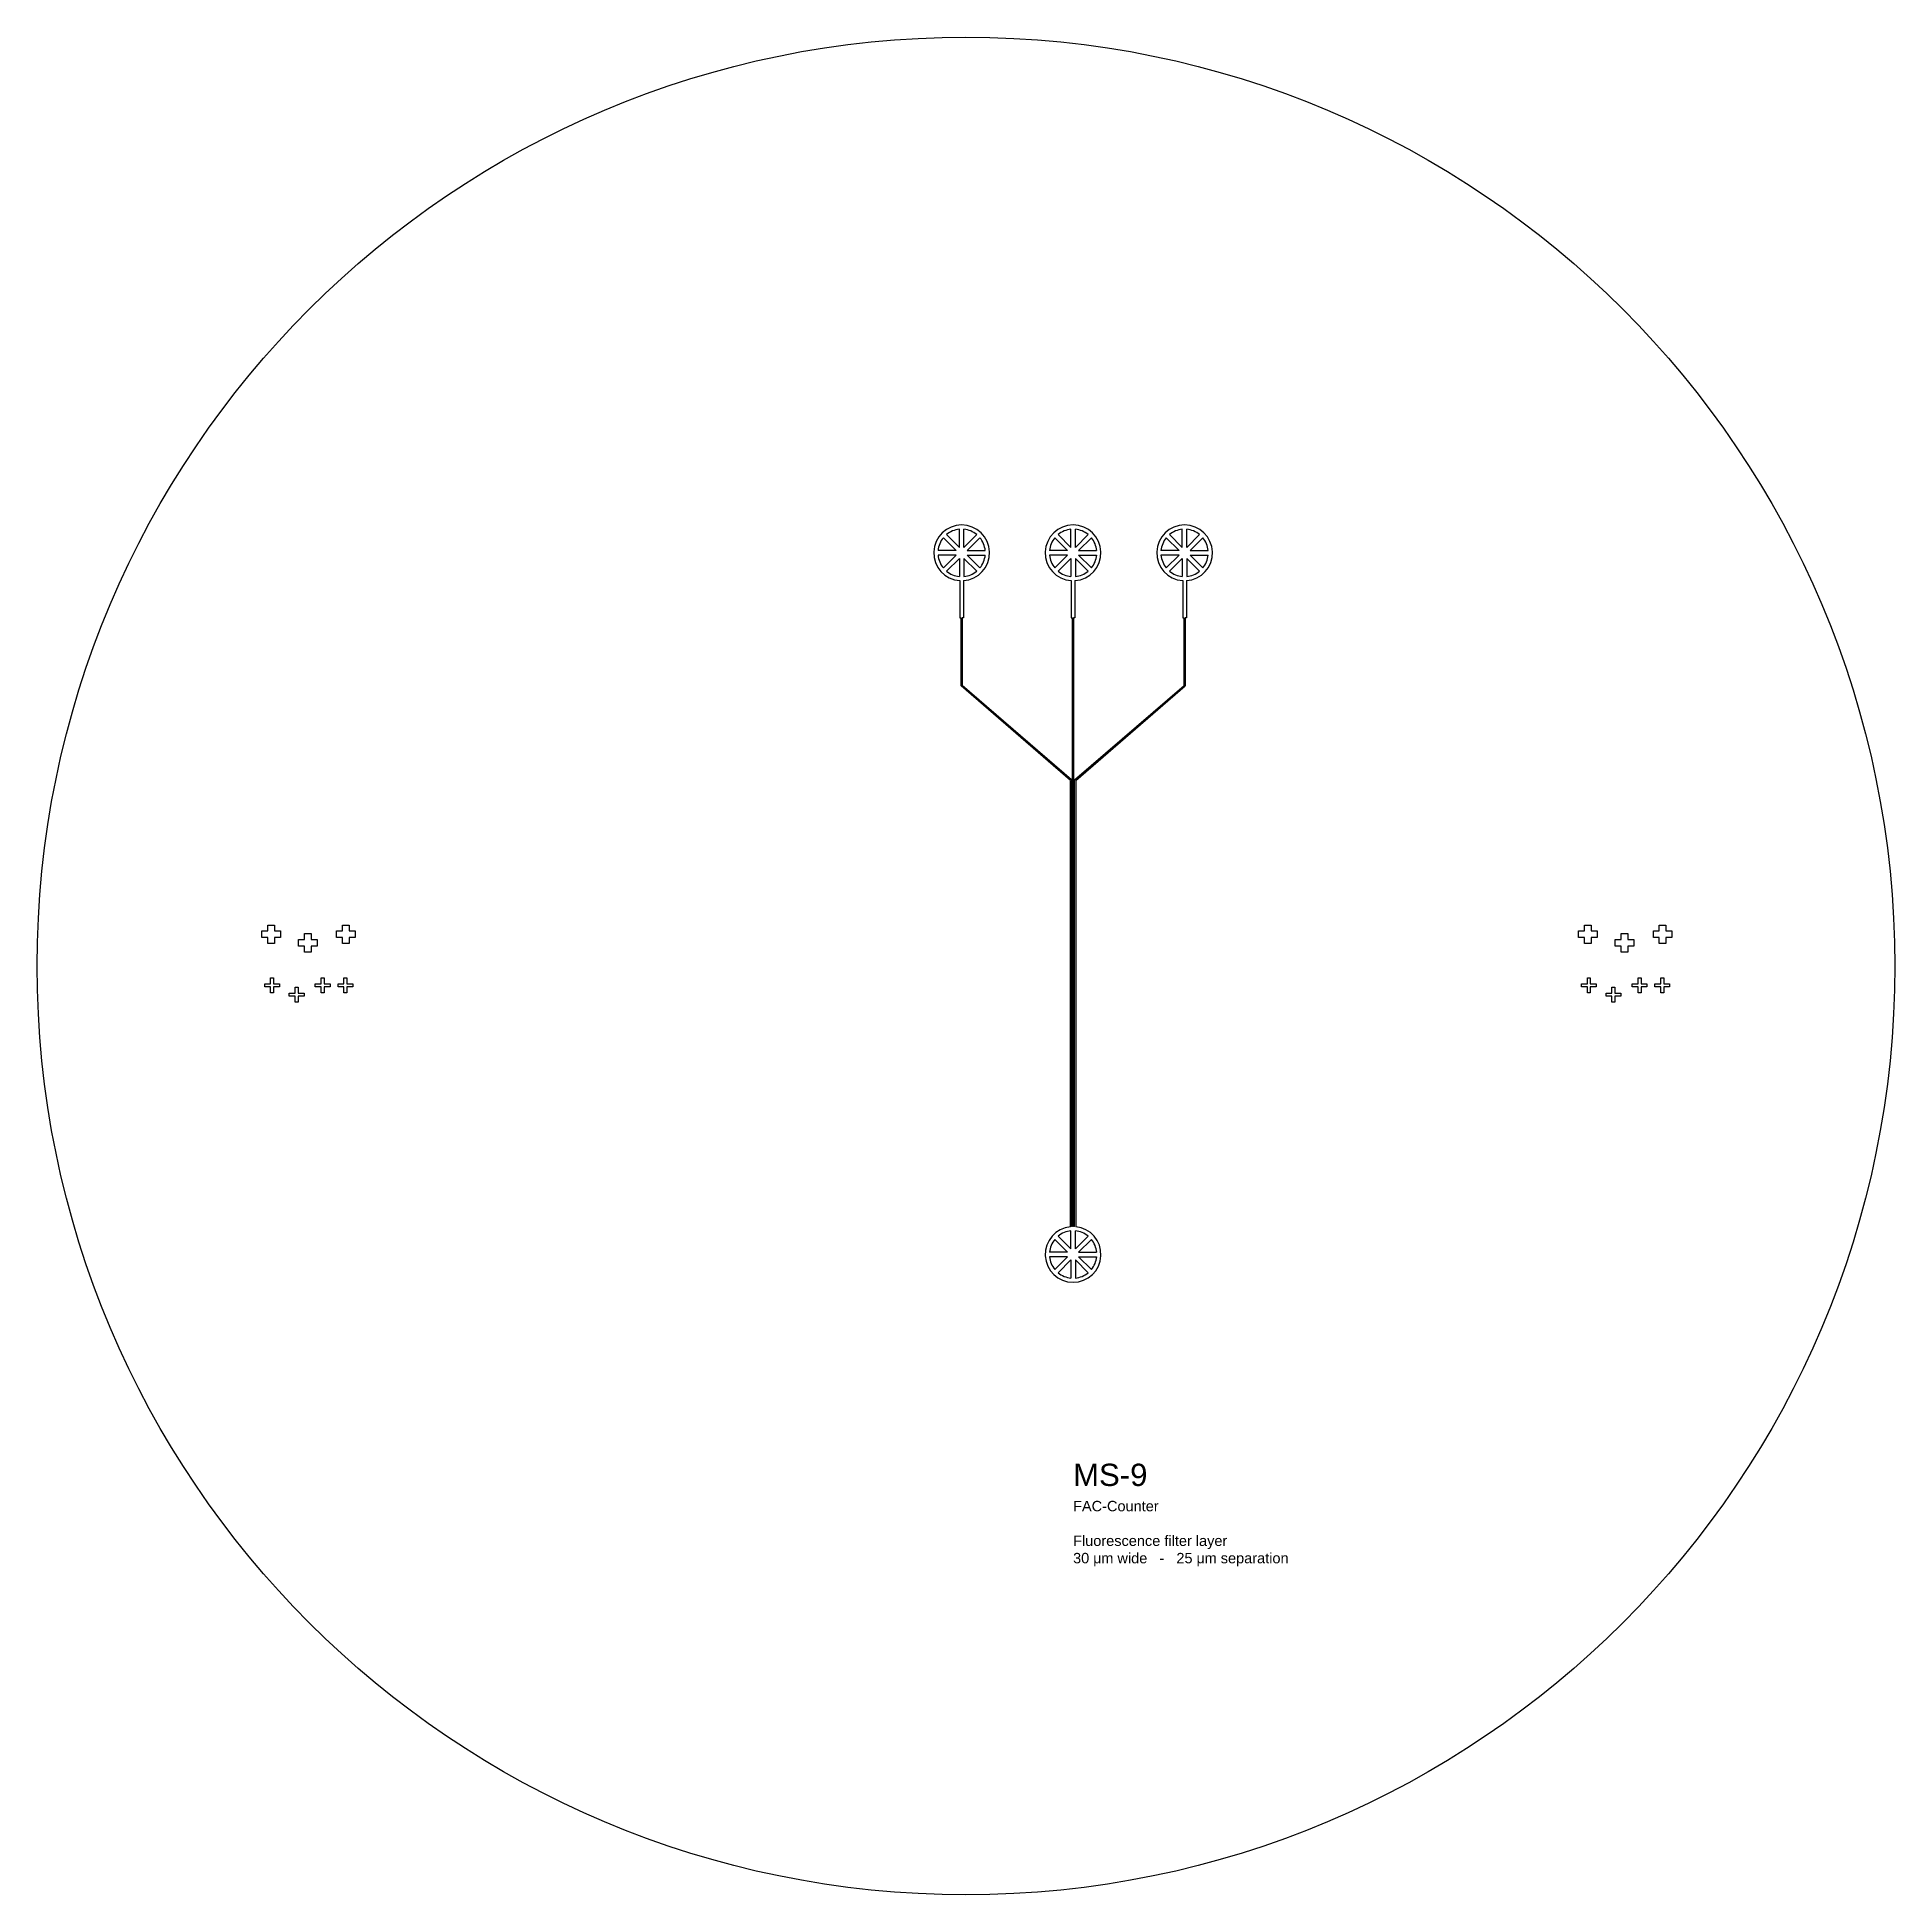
# Model space of a CAD drawing. Header units: millimetres. Extents: x 1886 to 246886, y 3543 to 53543.
# Drawn here: x 131886 to 181886, y 3543 to 53543 of the extents above; entities that cross this region are included whole.
import ezdxf

# ---------------------------------------------------------------- set-up
doc = ezdxf.new("R2010")
doc.units = ezdxf.units.MM
doc.layers.add('CLEAR', color=140, linetype='Continuous')
doc.layers.add('OPAQUE', color=10, linetype='Continuous')
doc.styles.get("Standard").update_dxf_attribs({"font": 'arial.ttf'})

msp = doc.modelspace()

# ---------------------------------------------------------------- texts
at = {"layer": 'CLEAR', "insert": (159768, 15147), "char_height": 280, "attachment_point": 1}
msp.add_mtext_dynamic_manual_height_columns('{\\H2.1429x;MS-9\\H0.83333x;\\P\\H0.55999x;FAC-Counter\\P\\PFluorescence filter layer\\P30 \\fSymbol|b0|i0|c2|p18;m\\fArial|b0|i0|c0|p34;m wide   -   25 \\fSymbol|b0|i0|c2|p18;\\H1x;m\\fArial|b0|i0|c0|p34;\\H1x;m separation}', width=6473.16, gutter_width=12.5, heights=[4737], dxfattribs=at)

# ---------------------------------------------------------------- linework, layer by layer
at = {"layer": 'CLEAR'}
for p, q in [((156719, 38915), (156719, 37915)), ((156819, 38915), (156819, 37915)), ((159719, 38915), (159719, 37915)), ((159819, 38915), (159819, 37915)), ((162719, 38915), (162719, 37915)), ((162819, 38915), (162819, 37915)), ((156719, 37915), (156754, 37915)), ((156754, 36082), (156754, 37915)), ((156784, 37915), (156784, 36095)), ((156819, 37915), (156784, 37915)), ((159719, 37915), (159754, 37915)), ((159754, 21529), (159754, 37915)), ((159784, 37915), (159784, 21529)), ((159819, 37915), (159784, 37915)), ((162719, 37915), (162754, 37915)), ((162754, 36095), (162754, 37915)), ((162784, 37915), (162784, 36082)), ((162819, 37915), (162784, 37915)), ((159699, 33537), (156754, 36082)), ((159729, 33550), (156784, 36095)), ((159809, 33550), (162754, 36095)), ((159839, 33537), (162784, 36082)), ((159699, 21526), (159699, 33537)), ((159729, 33550), (159729, 21528)), ((159809, 21528), (159809, 33550)), ((159839, 33537), (159839, 21526)), ((159621, 20841), (159277, 21185)), ((159707, 20927), (159363, 21271)), ((159707, 20927), (159707, 21414)), ((159830, 20927), (159830, 21414)), ((159830, 20927), (160174, 21271)), ((159917, 20841), (160261, 21185)), ((159621, 20841), (159134, 20841)), ((159621, 20718), (159134, 20718)), ((159621, 20718), (159277, 20374)), ((159707, 20631), (159363, 20287)), ((159707, 20631), (159707, 20145)), ((159830, 20631), (159830, 20145)), ((159830, 20631), (160174, 20287)), ((159917, 20841), (160403, 20841)), ((159917, 20718), (160403, 20718)), ((159917, 20718), (160261, 20374))]:
    msp.add_line(p, q, dxfattribs=at)
for centre, radius, start, end in [((156769, 39663), 750, 273.8226, 266.1774), ((159769, 39663), 750, 273.8226, 266.1774), ((162769, 39663), 750, 273.8226, 266.1774), ((159769, 20779), 750, 95.3554, 84.6446), ((159769, 20779), 750, 91.146, 93.0572), ((159769, 20779), 750, 86.9428, 88.854), ((159769, 20779), 638, 140.5177, 174.4823), ((159769, 20779), 638, 95.5177, 129.4823), ((159769, 20779), 638, 50.5177, 84.4823), ((159769, 20779), 638, 5.5177, 39.4823), ((159769, 20779), 638, 185.5177, 219.4823), ((159769, 20779), 638, 320.5177, 354.4823), ((159769, 20779), 638, 230.5177, 264.4823), ((159769, 20779), 638, 275.5177, 309.4823)]:
    msp.add_arc(centre, radius, start, end, dxfattribs=at)
at = {"layer": 'OPAQUE'}
for p, q in [((156621, 39725), (156277, 40069)), ((156707, 39811), (156363, 40155)), ((156707, 39811), (156707, 40298)), ((156830, 39811), (156830, 40298)), ((156830, 39811), (157174, 40155)), ((156917, 39725), (157261, 40069)), ((159621, 39725), (159277, 40069)), ((159707, 39811), (159363, 40155)), ((159707, 39811), (159707, 40298)), ((159830, 39811), (159830, 40298)), ((159830, 39811), (160174, 40155)), ((159917, 39725), (160261, 40069)), ((162621, 39725), (162277, 40069)), ((162707, 39811), (162363, 40155)), ((162707, 39811), (162707, 40298)), ((162830, 39811), (162830, 40298)), ((162830, 39811), (163174, 40155)), ((162917, 39725), (163261, 40069)), ((156621, 39725), (156134, 39725)), ((156621, 39602), (156134, 39602)), ((156621, 39602), (156277, 39258)), ((156707, 39515), (156363, 39171)), ((156707, 39515), (156707, 39029)), ((156830, 39515), (156830, 39029)), ((156830, 39515), (157174, 39171)), ((156917, 39725), (157403, 39725)), ((156917, 39602), (157403, 39602)), ((156917, 39602), (157261, 39258)), ((159621, 39725), (159134, 39725)), ((159621, 39602), (159134, 39602)), ((159621, 39602), (159277, 39258)), ((159707, 39515), (159363, 39171)), ((159707, 39515), (159707, 39029)), ((159830, 39515), (159830, 39029)), ((159830, 39515), (160174, 39171)), ((159917, 39725), (160403, 39725)), ((159917, 39602), (160403, 39602)), ((159917, 39602), (160261, 39258)), ((162621, 39725), (162134, 39725)), ((162621, 39602), (162134, 39602)), ((162621, 39602), (162277, 39258)), ((162707, 39515), (162363, 39171)), ((162707, 39515), (162707, 39029)), ((162830, 39515), (162830, 39029)), ((162830, 39515), (163174, 39171)), ((162917, 39725), (163403, 39725)), ((162917, 39602), (163403, 39602)), ((162917, 39602), (163261, 39258))]:
    msp.add_line(p, q, dxfattribs=at)
for points in [[(138093, 29486), (138093, 29646), (138273, 29646), (138273, 29486), (138433, 29486), (138433, 29306), (138273, 29306), (138273, 29146), (138093, 29146), (138093, 29306), (137933, 29306), (137933, 29486)], [(140106, 29486), (140106, 29646), (140286, 29646), (140286, 29486), (140446, 29486), (140446, 29306), (140286, 29306), (140286, 29146), (140106, 29146), (140106, 29306), (139946, 29306), (139946, 29486)], [(173534, 29486), (173534, 29646), (173714, 29646), (173714, 29486), (173874, 29486), (173874, 29306), (173714, 29306), (173714, 29146), (173534, 29146), (173534, 29306), (173374, 29306), (173374, 29486)], [(175546, 29486), (175546, 29646), (175726, 29646), (175726, 29486), (175886, 29486), (175886, 29306), (175726, 29306), (175726, 29146), (175546, 29146), (175546, 29306), (175386, 29306), (175386, 29486)], [(139081, 29254), (139081, 29414), (139261, 29414), (139261, 29254), (139421, 29254), (139421, 29074), (139261, 29074), (139261, 28914), (139081, 28914), (139081, 29074), (138921, 29074), (138921, 29254)], [(174522, 29254), (174522, 29414), (174702, 29414), (174702, 29254), (174861, 29254), (174861, 29074), (174702, 29074), (174702, 28914), (174522, 28914), (174522, 29074), (174362, 29074), (174362, 29254)], [(138170, 28063), (138170, 28223), (138250, 28223), (138250, 28063), (138410, 28063), (138410, 27983), (138250, 27983), (138250, 27823), (138170, 27823), (138170, 27983), (138010, 27983), (138010, 28063)], [(139533, 28063), (139533, 28223), (139613, 28223), (139613, 28063), (139773, 28063), (139773, 27983), (139613, 27983), (139613, 27823), (139533, 27823), (139533, 27983), (139373, 27983), (139373, 28063)], [(140144, 28063), (140144, 28223), (140224, 28223), (140224, 28063), (140384, 28063), (140384, 27983), (140224, 27983), (140224, 27823), (140144, 27823), (140144, 27983), (139984, 27983), (139984, 28063)], [(173610, 28063), (173610, 28223), (173690, 28223), (173690, 28063), (173850, 28063), (173850, 27983), (173690, 27983), (173690, 27823), (173610, 27823), (173610, 27983), (173450, 27983), (173450, 28063)], [(174974, 28063), (174974, 28223), (175054, 28223), (175054, 28063), (175214, 28063), (175214, 27983), (175054, 27983), (175054, 27823), (174974, 27823), (174974, 27983), (174814, 27983), (174814, 28063)], [(175584, 28063), (175584, 28223), (175664, 28223), (175664, 28063), (175824, 28063), (175824, 27983), (175664, 27983), (175664, 27823), (175584, 27823), (175584, 27983), (175424, 27983), (175424, 28063)], [(138832, 27812), (138832, 27972), (138912, 27972), (138912, 27812), (139072, 27812), (139072, 27732), (138912, 27732), (138912, 27572), (138832, 27572), (138832, 27732), (138672, 27732), (138672, 27812)], [(174272, 27812), (174272, 27972), (174352, 27972), (174352, 27812), (174512, 27812), (174512, 27732), (174352, 27732), (174352, 27572), (174272, 27572), (174272, 27732), (174112, 27732), (174112, 27812)]]:
    msp.add_lwpolyline(points, close=True, dxfattribs=at)
msp.add_circle((156886, 28543), 25000, dxfattribs=at)
for centre, start, end in [((156769, 39663), 140.5177, 174.4823), ((156769, 39663), 95.5177, 129.4823), ((156769, 39663), 50.5177, 84.4823), ((156769, 39663), 5.5177, 39.4823), ((159769, 39663), 140.5177, 174.4823), ((159769, 39663), 95.5177, 129.4823), ((159769, 39663), 50.5177, 84.4823), ((159769, 39663), 5.5177, 39.4823), ((162769, 39663), 140.5177, 174.4823), ((162769, 39663), 95.5177, 129.4823), ((162769, 39663), 50.5177, 84.4823), ((162769, 39663), 5.5177, 39.4823), ((156769, 39663), 185.5177, 219.4823), ((156769, 39663), 320.5177, 354.4823), ((159769, 39663), 185.5177, 219.4823), ((159769, 39663), 320.5177, 354.4823), ((162769, 39663), 185.5177, 219.4823), ((162769, 39663), 320.5177, 354.4823), ((156769, 39663), 230.5177, 264.4823), ((156769, 39663), 275.5177, 309.4823), ((159769, 39663), 230.5177, 264.4823), ((159769, 39663), 275.5177, 309.4823), ((162769, 39663), 230.5177, 264.4823), ((162769, 39663), 275.5177, 309.4823)]:
    msp.add_arc(centre, 638, start, end, dxfattribs=at)

msp.set_redraw_order([(e.dxf.handle, doc.entitydb.next_handle()) for e in msp.query("TEXT MTEXT ATTDEF DIMENSION ARC_DIMENSION")])  # texts and dimensions are drawn at this point

doc.saveas('drawing.dxf')
